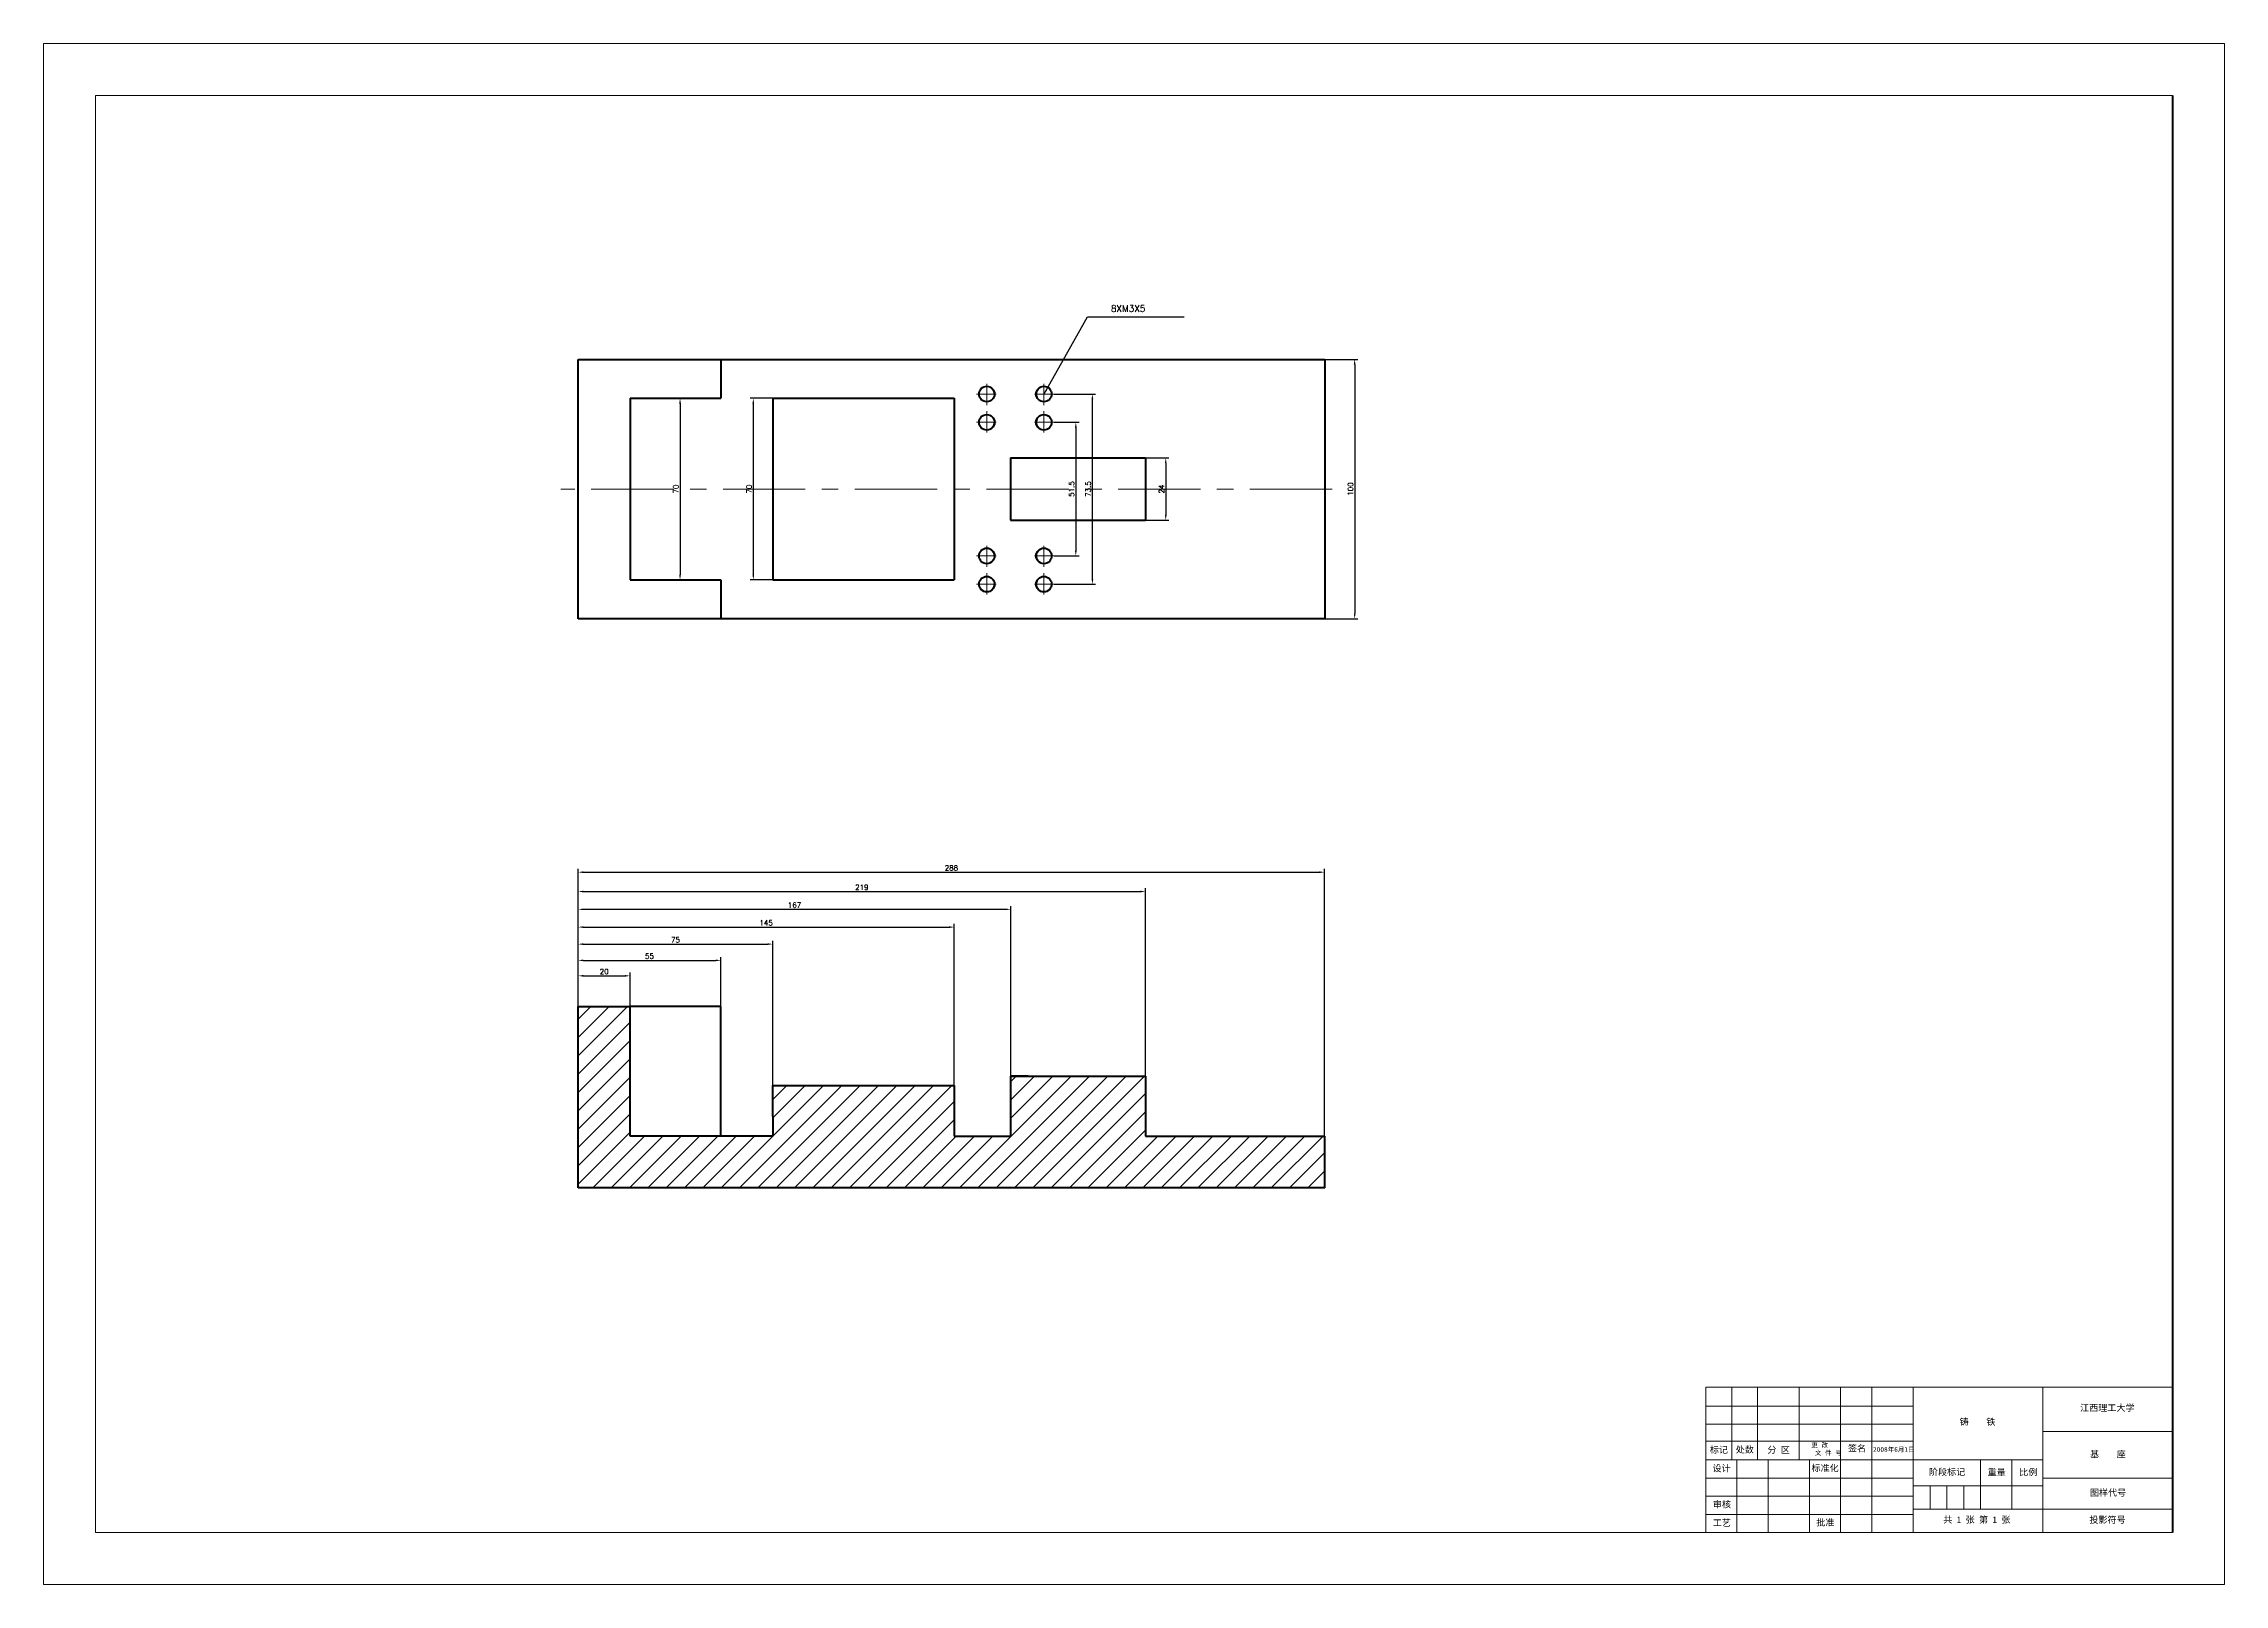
# Model space of a CAD drawing. Header units: millimetres. Extents: x -1505 to 6149, y -3153 to 848.
# Drawn here: x 888 to 1729, y -1685 to -1091 of the extents above; entities that cross this region are included whole.
import ezdxf

# ---------------------------------------------------------------- set-up
doc = ezdxf.new("R2010")
doc.units = ezdxf.units.MM
doc.linetypes.add('CENTER', pattern=[50.8, 31.75, -6.35, 6.35, -6.35])
doc.layers.add('csx', color=7, linetype='Continuous', lineweight=50)
doc.styles.add('2.5', font='simfang.ttf')
doc.styles.get("Standard").update_dxf_attribs({"font": 'txt', "bigfont": 'gbcbig.shx'})
doc.dimstyles.new('ISO-25', dxfattribs={"dimtxt": 2, "dimasz": 2, "dimexe": 1.25, "dimexo": 0, "dimtad": 1, "dimdsep": 46, "dimtxsty": 'Standard', "dimcen": 2.5, "dimadec": 0, "dimazin": 0, "dimtfac": 1, "dimtmove": 0, "dimatfit": 3, "dimfxl": 1, "dimarcsym": 0})

msp = doc.modelspace()

# ---------------------------------------------------------------- texts
at = {"lineweight": 13, "insert": (1299.184, -1192.144), "char_height": 2.5, "width": 17.5141, "attachment_point": 1}
msp.add_mtext('8XM3X5', dxfattribs=at)
at = {"lineweight": 13, "attachment_point": 1, "style": '2.5'}
for s, width, heights, insert, char_height in [('\\pi17.91;铸    铁', 50, [0], (1608.576, -1621.38), 2.5), ('\\pi14.357;江西理工大学', 50, [0], (1658.576, -1615.978), 2.5), (' 更 改        文 件 号', 16, [0], (1567.854, -1630.679), 1.8), ('\\pi2.8143;签名', 12, [0], (1580.595, -1631.595), 2.5), ('\\pi1.5643;标记', 10, [0], (1528.576, -1632.13), 2.5), ('\\pi2.5857;设计', 12, [0], (1528.576, -1639.287), 2.5), ('\\pi1.5857;处数', 10, [0], (1538.532, -1632.072), 2.5), ('\\pi3.75;分 区', 16, [0], (1548.576, -1632.168), 2.5), ('\\pi0.76429;标准化', 12, [0], (1568.576, -1639.221), 2.5), ('\\pi2.746;2008年6月1日', 20.65316, [9.376], (1590.355, -1632.354), 1.8), ('\\pi18.19;基    座', 50, [0], (1658.576, -1633.863), 2.5), ('\\pi6.0429;阶段标记', 26, [0], (1608.576, -1640.688), 2.5), ('\\pi2.6857;重量', 12, [0], (1634.576, -1640.85), 2.5), ('\\pi2.9;比例', 12, [0], (1646.576, -1640.784), 2.5), ('\\pi18.136;图样代号', 50, [0], (1658.576, -1648.685), 2.5), ('\\pi2.7214;审核', 12, [0], (1528.576, -1653.206), 2.5), ('\\pi2.6786;工艺', 12, [0], (1528.576, -1660.316), 2.5), ('\\pi2.5786;批准', 12, [0], (1568.612, -1660.163), 2.5), ('\\pi11.579;共 1 张 第 1 张', 50, [0], (1608.576, -1659.081), 2.5), ('\\pi17.95;投影符号', 50, [0], (1658.576, -1659.154), 2.5)]:
    msp.add_mtext_dynamic_manual_height_columns(s, width=width, gutter_width=12.5, heights=heights, dxfattribs=dict(at, insert=insert, char_height=char_height))

# ---------------------------------------------------------------- blocks, each defined once
blk = doc.blocks.new('*D86')
at = {"color": 0, "lineweight": -2}
for p, q in [((1093.74, -1462.44), (1093.74, -1449.43)), ((1095.74, -1450.68), (1111.74, -1450.68)), ((1113.74, -1462.44), (1113.74, -1449.43))]:
    blk.add_line(p, q, dxfattribs=at)
at = {"color": 0}
for points in [[(1095.74, -1450.34), (1095.74, -1451.01), (1093.74, -1450.68)], [(1111.74, -1450.34), (1111.74, -1451.01), (1113.74, -1450.68)]]:
    blk.add_solid(points, dxfattribs=at)
at = {"layer": 'Defpoints', "color": 0}
for p in [(1113.74, -1450.68), (1093.74, -1462.44), (1113.74, -1462.44)]:
    blk.add_point(p, dxfattribs=at)
at = {"color": 0, "lineweight": 13, "insert": (1103.74, -1449.05), "char_height": 2, "attachment_point": 5}
blk.add_mtext('20', dxfattribs=at)
blk = doc.blocks.new('*D85')
at = {"color": 0, "lineweight": -2}
for p, q in [((1093.74, -1462.44), (1093.74, -1443.47)), ((1095.74, -1444.72), (1146.74, -1444.72)), ((1148.74, -1462.44), (1148.74, -1443.47))]:
    blk.add_line(p, q, dxfattribs=at)
at = {"color": 0}
for points in [[(1095.74, -1444.39), (1095.74, -1445.05), (1093.74, -1444.72)], [(1146.74, -1444.39), (1146.74, -1445.05), (1148.74, -1444.72)]]:
    blk.add_solid(points, dxfattribs=at)
at = {"layer": 'Defpoints', "color": 0}
for p in [(1148.74, -1444.72), (1093.74, -1462.44), (1148.74, -1462.44)]:
    blk.add_point(p, dxfattribs=at)
at = {"color": 0, "lineweight": 13, "insert": (1121.24, -1443.09), "char_height": 2, "attachment_point": 5}
blk.add_mtext('55', dxfattribs=at)
blk = doc.blocks.new('*D87')
at = {"color": 0, "lineweight": -2}
for p, q in [((1093.74, -1462.44), (1093.74, -1437.21)), ((1168.74, -1492.94), (1168.74, -1437.21)), ((1095.74, -1438.46), (1166.74, -1438.46))]:
    blk.add_line(p, q, dxfattribs=at)
at = {"color": 0}
for points in [[(1095.74, -1438.12), (1095.74, -1438.79), (1093.74, -1438.46)], [(1166.74, -1438.12), (1166.74, -1438.79), (1168.74, -1438.46)]]:
    blk.add_solid(points, dxfattribs=at)
at = {"layer": 'Defpoints', "color": 0}
for p in [(1168.74, -1438.46), (1093.74, -1462.44), (1168.74, -1492.94)]:
    blk.add_point(p, dxfattribs=at)
at = {"color": 0, "lineweight": 13, "insert": (1131.24, -1436.83), "char_height": 2, "attachment_point": 5}
blk.add_mtext('75', dxfattribs=at)
blk = doc.blocks.new('*D88')
at = {"color": 0, "lineweight": -2}
for p, q in [((1093.74, -1462.44), (1093.74, -1430.65)), ((1095.74, -1431.9), (1236.74, -1431.9)), ((1238.74, -1492.94), (1238.74, -1430.65))]:
    blk.add_line(p, q, dxfattribs=at)
at = {"color": 0}
for points in [[(1095.74, -1431.56), (1095.74, -1432.23), (1093.74, -1431.9)], [(1236.74, -1431.56), (1236.74, -1432.23), (1238.74, -1431.9)]]:
    blk.add_solid(points, dxfattribs=at)
at = {"layer": 'Defpoints', "color": 0}
for p in [(1238.74, -1431.9), (1093.74, -1462.44), (1238.74, -1492.94)]:
    blk.add_point(p, dxfattribs=at)
at = {"color": 0, "lineweight": 13, "insert": (1166.24, -1430.27), "char_height": 2, "attachment_point": 5}
blk.add_mtext('145', dxfattribs=at)
blk = doc.blocks.new('*D89')
at = {"color": 0, "lineweight": -2}
for p, q in [((1093.74, -1462.44), (1093.74, -1423.79)), ((1095.74, -1425.04), (1258.53, -1425.04)), ((1260.53, -1489.36), (1260.53, -1423.79))]:
    blk.add_line(p, q, dxfattribs=at)
at = {"color": 0}
for points in [[(1095.74, -1424.71), (1095.74, -1425.37), (1093.74, -1425.04)], [(1258.53, -1424.71), (1258.53, -1425.37), (1260.53, -1425.04)]]:
    blk.add_solid(points, dxfattribs=at)
at = {"layer": 'Defpoints', "color": 0}
for p in [(1260.53, -1425.04), (1093.74, -1462.44), (1260.53, -1489.36)]:
    blk.add_point(p, dxfattribs=at)
at = {"color": 0, "lineweight": 13, "insert": (1177.13, -1423.41), "char_height": 2, "attachment_point": 5}
blk.add_mtext('167', dxfattribs=at)
blk = doc.blocks.new('*D90')
at = {"color": 0, "lineweight": -2}
for p, q in [((1093.74, -1462.44), (1093.74, -1416.93)), ((1095.74, -1418.18), (1310.52, -1418.18)), ((1312.52, -1489.36), (1312.52, -1416.93))]:
    blk.add_line(p, q, dxfattribs=at)
at = {"color": 0}
for points in [[(1095.74, -1417.85), (1095.74, -1418.52), (1093.74, -1418.18)], [(1310.52, -1417.85), (1310.52, -1418.52), (1312.52, -1418.18)]]:
    blk.add_solid(points, dxfattribs=at)
at = {"layer": 'Defpoints', "color": 0}
for p in [(1312.52, -1418.18), (1093.74, -1462.44), (1312.52, -1489.36)]:
    blk.add_point(p, dxfattribs=at)
at = {"color": 0, "lineweight": 13, "insert": (1203.13, -1416.56), "char_height": 2, "attachment_point": 5}
blk.add_mtext('219', dxfattribs=at)
blk = doc.blocks.new('*D91')
at = {"color": 0, "lineweight": -2}
for p, q in [((1093.74, -1462.44), (1093.74, -1409.48)), ((1095.74, -1410.73), (1379.57, -1410.73)), ((1381.57, -1512.44), (1381.57, -1409.48))]:
    blk.add_line(p, q, dxfattribs=at)
at = {"color": 0}
for points in [[(1095.74, -1410.39), (1095.74, -1411.06), (1093.74, -1410.73)], [(1379.57, -1410.39), (1379.57, -1411.06), (1381.57, -1410.73)]]:
    blk.add_solid(points, dxfattribs=at)
at = {"layer": 'Defpoints', "color": 0}
for p in [(1381.57, -1410.73), (1093.74, -1462.44), (1381.57, -1512.44)]:
    blk.add_point(p, dxfattribs=at)
at = {"color": 0, "lineweight": 13, "insert": (1237.65, -1409.1), "char_height": 2, "attachment_point": 5}
blk.add_mtext('288', dxfattribs=at)
blk = doc.blocks.new('*D92')
at = {"color": 0, "lineweight": -2}
for p, q in [((1113.74, -1228.03), (1134.26, -1228.03)), ((1133.01, -1230.03), (1133.01, -1296.03)), ((1113.74, -1298.03), (1134.26, -1298.03))]:
    blk.add_line(p, q, dxfattribs=at)
at = {"color": 0}
for points in [[(1132.67, -1230.03), (1133.34, -1230.03), (1133.01, -1228.03)], [(1132.67, -1296.03), (1133.34, -1296.03), (1133.01, -1298.03)]]:
    blk.add_solid(points, dxfattribs=at)
at = {"layer": 'Defpoints', "color": 0}
for p in [(1113.74, -1228.03), (1113.74, -1298.03), (1133.01, -1298.03)]:
    blk.add_point(p, dxfattribs=at)
at = {"color": 0, "lineweight": 13, "insert": (1131.38, -1263.03), "char_height": 2, "attachment_point": 5, "rotation": 90}
blk.add_mtext('70', dxfattribs=at)
blk = doc.blocks.new('*D93')
at = {"color": 0, "lineweight": -2}
for p, q in [((1168.74, -1228.03), (1160.01, -1228.03)), ((1161.26, -1230.03), (1161.26, -1296.03)), ((1168.74, -1298.03), (1160.01, -1298.03))]:
    blk.add_line(p, q, dxfattribs=at)
at = {"color": 0}
for points in [[(1160.93, -1230.03), (1161.59, -1230.03), (1161.26, -1228.03)], [(1160.93, -1296.03), (1161.59, -1296.03), (1161.26, -1298.03)]]:
    blk.add_solid(points, dxfattribs=at)
at = {"layer": 'Defpoints', "color": 0}
for p in [(1168.74, -1228.03), (1161.26, -1298.03), (1168.74, -1298.03)]:
    blk.add_point(p, dxfattribs=at)
at = {"color": 0, "lineweight": 13, "insert": (1159.63, -1263.03), "char_height": 2, "attachment_point": 5, "rotation": 90}
blk.add_mtext('70', dxfattribs=at)
blk = doc.blocks.new('*D94')
at = {"color": 0, "lineweight": -2}
for p, q in [((1277.35, -1237.29), (1286.89, -1237.29)), ((1285.64, -1239.29), (1285.64, -1286.78)), ((1277.35, -1288.78), (1286.89, -1288.78))]:
    blk.add_line(p, q, dxfattribs=at)
at = {"color": 0}
for points in [[(1285.3, -1239.29), (1285.97, -1239.29), (1285.64, -1237.29)], [(1285.3, -1286.78), (1285.97, -1286.78), (1285.64, -1288.78)]]:
    blk.add_solid(points, dxfattribs=at)
at = {"layer": 'Defpoints', "color": 0}
for p in [(1277.35, -1237.29), (1277.35, -1288.78), (1285.64, -1288.78)]:
    blk.add_point(p, dxfattribs=at)
at = {"color": 0, "lineweight": 13, "insert": (1284.01, -1263.03), "char_height": 2, "attachment_point": 5, "rotation": 90}
blk.add_mtext('51.5', dxfattribs=at)
blk = doc.blocks.new('*D95')
at = {"color": 0, "lineweight": -2}
for p, q in [((1277.35, -1226.38), (1293.29, -1226.38)), ((1292.04, -1297.69), (1292.04, -1228.38)), ((1277.35, -1299.69), (1293.29, -1299.69))]:
    blk.add_line(p, q, dxfattribs=at)
at = {"color": 0}
for points in [[(1291.7, -1228.38), (1292.37, -1228.38), (1292.04, -1226.38)], [(1291.7, -1297.69), (1292.37, -1297.69), (1292.04, -1299.69)]]:
    blk.add_solid(points, dxfattribs=at)
at = {"layer": 'Defpoints', "color": 0}
for p in [(1277.35, -1226.38), (1292.04, -1226.38), (1277.35, -1299.69)]:
    blk.add_point(p, dxfattribs=at)
at = {"color": 0, "lineweight": 13, "insert": (1290.41, -1263.03), "char_height": 2, "attachment_point": 5, "rotation": 90}
blk.add_mtext('73.5', dxfattribs=at)
blk = doc.blocks.new('*D96')
at = {"color": 0, "lineweight": -2}
for p, q in [((1312.52, -1251.03), (1321.57, -1251.03)), ((1320.32, -1253.03), (1320.32, -1273.03)), ((1312.52, -1275.03), (1321.57, -1275.03))]:
    blk.add_line(p, q, dxfattribs=at)
at = {"color": 0}
for points in [[(1319.99, -1253.03), (1320.65, -1253.03), (1320.32, -1251.03)], [(1319.99, -1273.03), (1320.65, -1273.03), (1320.32, -1275.03)]]:
    blk.add_solid(points, dxfattribs=at)
at = {"layer": 'Defpoints', "color": 0}
for p in [(1312.52, -1251.03), (1312.52, -1275.03), (1320.32, -1275.03)]:
    blk.add_point(p, dxfattribs=at)
at = {"color": 0, "lineweight": 13, "insert": (1318.69, -1263.03), "char_height": 2, "attachment_point": 5, "rotation": 90}
blk.add_mtext('24', dxfattribs=at)
blk = doc.blocks.new('*D97')
at = {"color": 0, "lineweight": -2}
for p, q in [((1381.65, -1213.03), (1394.43, -1213.03)), ((1393.18, -1215.03), (1393.18, -1311.03)), ((1381.65, -1313.03), (1394.43, -1313.03))]:
    blk.add_line(p, q, dxfattribs=at)
at = {"color": 0}
for points in [[(1392.84, -1215.03), (1393.51, -1215.03), (1393.18, -1213.03)], [(1392.84, -1311.03), (1393.51, -1311.03), (1393.18, -1313.03)]]:
    blk.add_solid(points, dxfattribs=at)
at = {"layer": 'Defpoints', "color": 0}
for p in [(1381.65, -1213.03), (1381.65, -1313.03), (1393.18, -1313.03)]:
    blk.add_point(p, dxfattribs=at)
at = {"color": 0, "lineweight": 13, "insert": (1391.55, -1263.03), "char_height": 2, "attachment_point": 5, "rotation": 90}
blk.add_mtext('100', dxfattribs=at)

# ---------------------------------------------------------------- dimensions: what is measured, and where the dimension line sits
at = {"lineweight": 13}
for base, p1, p2, picture, middle in [((1393.176, -1313.035), (1381.652, -1213.035), (1381.652, -1313.035), '*D97', (1391.551, -1263.035)), ((1133.007, -1298.035), (1113.736, -1228.035), (1113.736, -1298.035), '*D92', (1131.382, -1263.035)), ((1161.26, -1298.035), (1168.736, -1228.035), (1168.736, -1298.035), '*D93', (1159.635, -1263.035)), ((1285.637, -1288.784), (1277.348, -1237.286), (1277.348, -1288.784), '*D94', (1284.012, -1263.035)), ((1320.32, -1275.035), (1312.517, -1251.035), (1312.517, -1275.035), '*D96', (1318.695, -1263.035))]:
    dim = msp.add_linear_dim(base=base, p1=p1, p2=p2, angle=90, dimstyle='ISO-25', dxfattribs=at)
    dim.commit()
    dim.dimension.update_dxf_attribs({"geometry": picture, "text_midpoint": middle})
dim = msp.add_linear_dim(base=(1292.037, -1226.381), p1=(1277.348, -1299.689), p2=(1277.348, -1226.381), angle=90, text='73.5', dimstyle='ISO-25', dxfattribs=at)
dim.commit()
dim.dimension.update_dxf_attribs({"geometry": '*D95', "text_midpoint": (1290.412, -1263.035)})
for base, p2, text, picture, middle in [((1381.57, -1410.727), (1381.57, -1512.444), '288', '*D91', (1237.653, -1409.102)), ((1312.517, -1418.182), (1312.517, -1489.364), '219', '*D90', (1203.127, -1416.557)), ((1260.525, -1425.04), (1260.525, -1489.364), '167', '*D89', (1177.131, -1423.415))]:
    dim = msp.add_linear_dim(base=base, p1=(1093.736, -1462.444), p2=p2, text=text, dimstyle='ISO-25', dxfattribs=at)
    dim.commit()
    dim.dimension.update_dxf_attribs({"geometry": picture, "text_midpoint": middle})
for base, p2, picture, middle in [((1238.736, -1431.898), (1238.736, -1492.944), '*D88', (1166.236, -1430.273)), ((1168.736, -1438.458), (1168.736, -1492.944), '*D87', (1131.236, -1436.833)), ((1148.736, -1444.719), (1148.736, -1462.444), '*D85', (1121.236, -1443.094)), ((1113.736, -1450.676), (1113.736, -1462.444), '*D86', (1103.736, -1449.051))]:
    dim = msp.add_linear_dim(base=base, p1=(1093.736, -1462.444), p2=p2, dimstyle='ISO-25', dxfattribs=at)
    dim.commit()
    dim.dimension.update_dxf_attribs({"geometry": picture, "text_midpoint": middle})

# ---------------------------------------------------------------- hatches: boundary and pattern name
at = {"lineweight": 13}
h = msp.add_hatch(dxfattribs=at)
h.set_pattern_fill('_USER', color=256, scale=5, angle=45, style=0, pattern_type=0)
h.set_pattern_definition([(45, (-1333.273, -2296.2835), (-3.535534, 3.535534), [])])
h.paths.add_polyline_path([(1113.736, -1512.444), (1113.736, -1462.444), (1093.736, -1462.444), (1093.736, -1532.444), (1381.57, -1532.444), (1381.57, -1512.444), (1312.517, -1512.444), (1312.517, -1489.364), (1260.525, -1489.364), (1260.515, -1512.444), (1238.736, -1512.444), (1238.736, -1504.944), (1238.736, -1492.944), (1168.736, -1492.944), (1168.736, -1504.944), (1168.736, -1512.444)])

# ---------------------------------------------------------------- linework, layer by layer
for p, q in [((887.576, -1685.289), (887.576, -1091.289)), ((887.576, -1091.289), (1728.576, -1091.289)), ((1728.576, -1091.289), (1728.576, -1685.289)), ((1247.282, -1226.381), (1254.966, -1226.381)), ((1251.315, -1222.447), (1251.315, -1230.657)), ((1277.348, -1226.381), (1269.664, -1226.381)), ((1273.315, -1222.447), (1273.315, -1230.657)), ((1251.315, -1241.22), (1251.315, -1233.009)), ((1273.315, -1241.22), (1273.315, -1233.009)), ((1247.282, -1237.286), (1254.966, -1237.286)), ((1277.348, -1237.286), (1269.664, -1237.286)), ((1251.315, -1284.85), (1251.315, -1293.061)), ((1273.315, -1284.85), (1273.315, -1293.061)), ((1247.282, -1288.784), (1254.966, -1288.784)), ((1277.348, -1288.784), (1269.664, -1288.784)), ((1247.282, -1299.689), (1254.966, -1299.689)), ((1251.315, -1303.623), (1251.315, -1295.412)), ((1277.348, -1299.689), (1269.664, -1299.689)), ((1273.315, -1303.623), (1273.315, -1295.412)), ((1528.576, -1616.55), (1608.576, -1616.55)), ((1528.576, -1623.571), (1608.576, -1623.571)), ((1528.576, -1630.124), (1608.576, -1630.124)), ((1634.576, -1656.289), (1634.576, -1637.289)), ((1646.576, -1637.289), (1646.576, -1656.289)), ((1528.576, -1644.289), (1608.576, -1644.289)), ((1615.076, -1647.289), (1615.076, -1656.289)), ((1621.576, -1647.289), (1621.576, -1656.289)), ((1628.076, -1647.289), (1628.076, -1656.289)), ((1528.576, -1651.289), (1608.576, -1651.289)), ((1658.576, -1656.289), (1708.576, -1656.289)), ((1528.576, -1658.289), (1608.576, -1658.289)), ((887.576, -1685.289), (1728.576, -1685.289))]:
    msp.add_line(p, q, dxfattribs=at)
at = {"lineweight": 50}
for p, q in [((1708.576, -1111.289), (1708.576, -1665.289)), ((1093.736, -1213.035), (1381.652, -1213.035)), ((1093.736, -1313.035), (1093.736, -1213.035)), ((1148.736, -1213.035), (1148.736, -1228.035)), ((1381.652, -1213.035), (1381.652, -1313.035)), ((1113.736, -1228.035), (1113.736, -1298.035)), ((1113.736, -1228.035), (1148.736, -1228.035)), ((1168.736, -1228.035), (1168.736, -1298.035)), ((1168.736, -1228.035), (1238.736, -1228.035)), ((1238.736, -1228.035), (1238.736, -1298.035)), ((1238.736, -1228.035), (1238.736, -1243.035)), ((1260.454, -1251.035), (1307.297, -1251.035)), ((1260.454, -1251.035), (1260.454, -1275.035)), ((1307.297, -1251.035), (1312.517, -1251.035)), ((1312.517, -1251.035), (1312.517, -1275.035)), ((1260.454, -1275.035), (1307.297, -1275.035)), ((1307.297, -1275.035), (1312.517, -1275.035)), ((1113.736, -1298.035), (1148.736, -1298.035)), ((1148.736, -1298.035), (1148.736, -1313.035)), ((1168.736, -1298.035), (1238.736, -1298.035)), ((1381.652, -1313.035), (1093.736, -1313.035)), ((1093.736, -1532.444), (1093.736, -1462.444)), ((1093.736, -1462.444), (1113.736, -1462.444)), ((1113.736, -1512.444), (1113.736, -1462.444)), ((1148.736, -1462.444), (1113.736, -1462.444)), ((1148.736, -1512.444), (1148.736, -1462.444)), ((1168.736, -1504.944), (1168.736, -1492.944)), ((1168.736, -1492.944), (1238.736, -1492.944)), ((1238.736, -1492.944), (1238.736, -1504.944)), ((1238.736, -1492.944), (1238.736, -1504.944)), ((1260.515, -1512.444), (1260.525, -1489.364)), ((1260.515, -1512.444), (1260.525, -1489.364)), ((1267.315, -1489.364), (1260.525, -1489.364)), ((1260.525, -1489.364), (1312.517, -1489.364)), ((1312.517, -1489.364), (1312.517, -1512.444)), ((1168.736, -1504.944), (1168.736, -1512.444)), ((1238.736, -1504.944), (1238.736, -1512.444)), ((1238.736, -1504.944), (1238.736, -1512.444)), ((1168.736, -1512.444), (1113.736, -1512.444)), ((1153.736, -1512.444), (1149.736, -1512.444)), ((1238.736, -1512.444), (1260.515, -1512.444)), ((1312.517, -1512.444), (1381.57, -1512.444)), ((1381.57, -1512.444), (1381.57, -1532.444)), ((1381.652, -1532.444), (1093.736, -1532.444))]:
    msp.add_line(p, q, dxfattribs=at)
at = {"linetype": 'CENTER', "lineweight": 5}
msp.add_line((1384.527, -1263.035), (1087.089, -1263.035), dxfattribs=at)
at = {"lineweight": 50}
for centre in [(1251.315, -1226.381), (1273.315, -1226.381), (1251.315, -1237.286), (1273.315, -1237.286), (1251.315, -1288.784), (1273.315, -1288.784), (1251.315, -1299.689), (1273.315, -1299.689)]:
    msp.add_circle(centre, 3, dxfattribs=at)
at = {"lineweight": 13}
for centre, start, end in [((1251.315, -1226.381), 262.298785, 189.248579), ((1273.315, -1226.381), 350.751421, 277.701215), ((1251.315, -1237.286), 170.751421, 97.701215), ((1273.315, -1237.286), 82.298785, 9.248579), ((1251.315, -1288.784), 262.298785, 189.248579), ((1273.315, -1288.784), 350.751421, 277.701215), ((1251.315, -1299.689), 170.751421, 97.701215), ((1273.315, -1299.689), 82.298785, 9.248579)]:
    msp.add_arc(centre, 2.8, start, end, dxfattribs=at)
at = {"layer": 'csx', "lineweight": 13}
for p, q in [((907.576, -1111.289), (1708.576, -1111.289)), ((907.576, -1665.289), (907.576, -1111.289)), ((1528.576, -1609.289), (1708.576, -1609.289)), ((1528.576, -1665.289), (1528.576, -1609.289)), ((1538.576, -1609.289), (1538.576, -1637.289)), ((1548.576, -1609.289), (1548.576, -1637.289)), ((1564.576, -1609.289), (1564.576, -1637.289)), ((1580.576, -1609.289), (1580.576, -1637.289)), ((1592.576, -1609.289), (1592.576, -1637.289)), ((1608.576, -1609.289), (1608.576, -1665.289)), ((1658.576, -1609.289), (1658.576, -1665.289)), ((1708.576, -1626.289), (1658.576, -1626.289)), ((1528.576, -1637.289), (1658.576, -1637.289)), ((1540.576, -1637.289), (1540.576, -1665.289)), ((1552.576, -1637.289), (1552.576, -1665.289)), ((1568.576, -1637.289), (1568.576, -1665.289)), ((1580.576, -1637.289), (1580.576, -1665.289)), ((1592.576, -1637.289), (1592.576, -1665.289)), ((1658.576, -1647.289), (1608.576, -1647.289)), ((1708.576, -1644.289), (1658.576, -1644.289)), ((1658.576, -1656.289), (1608.576, -1656.289)), ((1708.576, -1665.289), (907.576, -1665.289))]:
    msp.add_line(p, q, dxfattribs=at)

msp.set_redraw_order([(e.dxf.handle, doc.entitydb.next_handle()) for e in msp.query("TEXT MTEXT ATTDEF DIMENSION ARC_DIMENSION")])  # texts and dimensions are drawn at this point

# ---------------------------------------------------------------- leaders
at = {"lineweight": 13}
msp.add_leader([(1273.315, -1226.552), (1290.162, -1196.565), (1327.436, -1196.565)], dimstyle='ISO-25', override={"dimgap": 0.625, "dimtad": 0}, dxfattribs=at)

doc.saveas('drawing.dxf')
